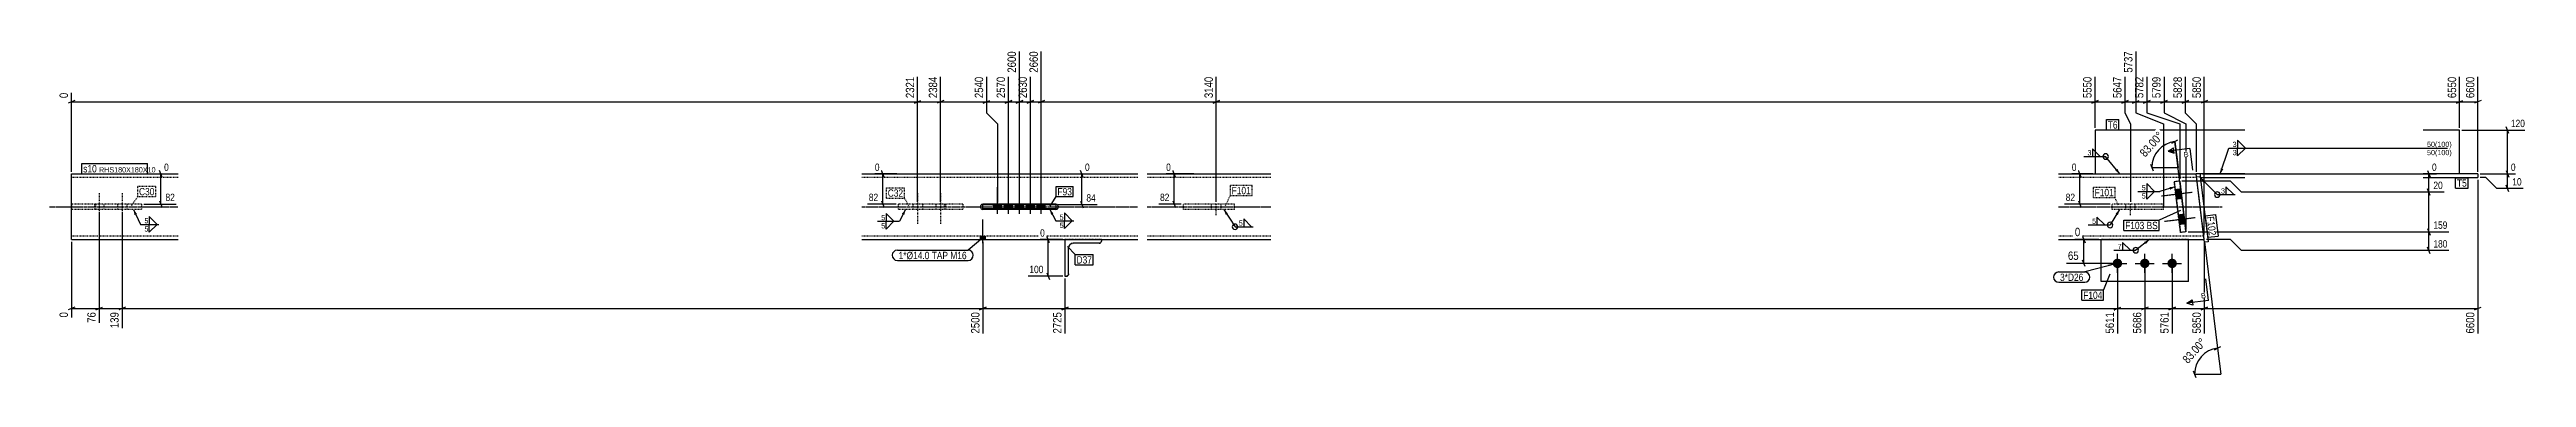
# Model space of a CAD drawing. Header units: millimetres. Extents: x 14 to 39865, y 9 to 942.
# Drawn here: x 14 to 6808, y 14 to 913 of the extents above; entities that cross this region are included whole.
import ezdxf

# ---------------------------------------------------------------- set-up
doc = ezdxf.new("R2010")
doc.units = ezdxf.units.MM
doc.linetypes.add('DXK_LINE_DOT2', pattern=[3.9198, 1.9599, -1.9599])
doc.linetypes.add('DXK_LINE_DOT3', pattern=[5.9187, 2.979, -0.9799, 0.9799, -0.9799])
for name, color, linetype in [('MÅLSÆTNING', 7, 'Continuous'), ('STÅL', 7, 'Continuous'), ('TEKST', 7, 'Continuous')]:
    doc.layers.add(name, color=color, linetype=linetype)
doc.styles.add('Arial', font='ARIAL.TTF', dxfattribs={"height": 0.2})
doc.styles.add('Arial Narrow', font='ARIALN.TTF', dxfattribs={"height": 0.2})

msp = doc.modelspace()

# ---------------------------------------------------------------- hatches: boundary and pattern name
at = {"layer": 'STÅL', "linetype": 'Continuous'}
for points in [[(2625.4, 487.8), (2603.4, 487.8), (2603.4, 475.8), (2625.4, 475.8)], [(2625.4, 487.8), (2603.4, 487.8), (2603.4, 475.8), (2625.4, 475.8)], [(2655.4, 487.8), (2633.4, 487.8), (2633.4, 475.8), (2655.4, 475.8)], [(2655.4, 487.8), (2633.4, 487.8), (2633.4, 475.8), (2655.4, 475.8)], [(2685.4, 487.8), (2663.4, 487.8), (2663.4, 475.8), (2685.4, 475.8)], [(2685.4, 487.8), (2663.4, 487.8), (2663.4, 475.8), (2685.4, 475.8)], [(2715.4, 487.8), (2693.4, 487.8), (2693.4, 475.8), (2715.4, 475.8)], [(2715.4, 487.8), (2693.4, 487.8), (2693.4, 475.8), (2715.4, 475.8)], [(2745.4, 487.8), (2723.4, 487.8), (2723.4, 475.8), (2745.4, 475.8)], [(2745.4, 487.8), (2723.4, 487.8), (2723.4, 475.8), (2745.4, 475.8)], [(5862.5, 504.5), (5859.3, 530.4), (5844.4, 528.5), (5847.6, 502.7)], [(5871, 435.1), (5867.8, 460.9), (5852.9, 459), (5856.1, 433.2)], [(2581.4, 401.8), (2567.4, 401.8), (2567.4, 391.8), (2581.4, 391.8)], [(5685.9, 339.8, -1), (5685.9, 313.8, -1)], [(5760.9, 339.8, -1), (5760.9, 313.8, -1)], [(5835.9, 339.8, -1), (5835.9, 313.8, -1)]]:
    msp.add_hatch(color=96, dxfattribs=at).paths.add_polyline_path(points)
at = {"layer": 'TEKST', "linetype": 'Continuous'}
for points in [[(5685.9, 585.8), (5692.4, 571.8), (5680.1, 581.1)], [(5921.1, 548.5), (5913.1, 561.8), (5926.4, 553.8)], [(5976.3, 584.9), (5968, 571.8), (5969.2, 587.2)], [(5828, 535.5), (5843.5, 536.2), (5830.2, 528.3)], [(2351.9, 462.8), (2362.3, 474.3), (2358.5, 459.3)], [(5681, 463.5), (5692, 474.3), (5687.3, 459.6)], [(5759.5, 385.6), (5773.6, 391.8), (5764.1, 379.7)]]:
    msp.add_hatch(color=3, dxfattribs=at).paths.add_polyline_path(points)

# ---------------------------------------------------------------- linework, layer by layer
at = {"layer": 'MÅLSÆTNING', "color": 7, "linetype": 'Continuous'}
for p, q in [((2734.4, 493.8), (2734.4, 907.7)), ((2734.4, 493.8), (2734.4, 907.7)), ((5736.6, 907.7), (5736.6, 739.4)), ((2395.3, 495.2), (2395.3, 838.1)), ((2458.3, 495.2), (2458.3, 838.1)), ((2458.3, 495.2), (2458.3, 838.1)), ((2584.4, 838.1), (2584.4, 739.4)), ((2704.4, 493.8), (2704.4, 838.1)), ((3214.4, 495.3), (3214.4, 838.1)), ((3214.4, 495.3), (3214.4, 838.1)), ((5624.4, 697.8), (5624.4, 838.1)), ((5624.4, 697.8), (5624.4, 838.1)), ((5766.6, 838.1), (5766.6, 739.4)), ((5813.7, 838.1), (5813.7, 739.4)), ((5872.1, 838.1), (5872.1, 739.4)), ((5924.2, 405.9), (5924.2, 838.1)), ((5924.2, 405.9), (5924.2, 838.1)), ((6624.4, 697.8), (6624.4, 838.1)), ((6674.4, 577.8), (6674.4, 838.1)), ((83.4, 773), (65.4, 765.8)), ((74.4, 577.8), (74.4, 794.2)), ((2386.3, 765.8), (2404.3, 773)), ((2395.3, 769.4), (2458.3, 769.4)), ((2467.3, 773), (2449.3, 765.8)), ((2467.3, 773), (2449.3, 765.8)), ((2575.4, 765.8), (2593.4, 773)), ((2665.4, 765.8), (2683.4, 773)), ((2674.4, 769.4), (2704.4, 769.4)), ((2695.4, 765.8), (2713.4, 773)), ((2713.4, 773), (2695.4, 765.8)), ((2704.4, 769.4), (2734.4, 769.4)), ((2743.4, 773), (2725.4, 765.8)), ((2743.4, 773), (2725.4, 765.8)), ((2734.4, 769.4), (3214.4, 769.4)), ((3223.4, 773), (3205.4, 765.8)), ((3205.4, 765.8), (3223.4, 773)), ((3214.4, 769.4), (5624.4, 769.4)), ((5633.4, 773), (5615.4, 765.8)), ((5615.4, 765.8), (5633.4, 773)), ((5757.6, 765.8), (5775.6, 773)), ((5804.7, 765.8), (5822.7, 773)), ((5863.1, 765.8), (5881.1, 773)), ((5872.1, 769.4), (5924.2, 769.4)), ((5933.2, 773), (5915.2, 765.8)), ((5933.2, 773), (5915.2, 765.8)), ((6615.4, 765.8), (6633.4, 773)), ((6624.4, 769.4), (6674.4, 769.4)), ((6683.4, 773), (6665.4, 765.8)), ((2584.4, 739.4), (2614.4, 709.4)), ((2584.4, 739.4), (2614.4, 709.4)), ((2614.4, 709.4), (2614.4, 493.8)), ((2614.4, 709.4), (2614.4, 493.8)), ((5856.6, 709.4), (5856.6, 558.2)), ((5856.6, 709.4), (5856.6, 558.2)), ((5872.1, 739.4), (5902.1, 709.4)), ((5872.1, 739.4), (5902.1, 709.4)), ((5873.7, 709.4), (5873.7, 419.2)), ((5873.7, 709.4), (5873.7, 419.2)), ((5902.1, 709.4), (5902.1, 577.8)), ((5902.1, 709.4), (5902.1, 577.8)), ((6630.4, 691.8), (6803.5, 691.8)), ((6759.7, 682.8), (6752.5, 700.8)), ((6756.1, 571.8), (6756.1, 691.8)), ((5834.8, 656), (5851.8, 665.3)), ((5857, 549.2), (5843.3, 660.7)), ((5843.3, 660.7), (5852.1, 589.2)), ((310.2, 571.8), (341.4, 571.8)), ((323.2, 562.8), (316, 580.8)), ((319.6, 489.3), (319.6, 571.8)), ((2338.4, 571.8), (2278, 571.8)), ((2303.4, 562.8), (2296.2, 580.8)), ((2299.8, 489.3), (2299.8, 571.8)), ((2834.9, 571.8), (2867.1, 571.8)), ((2848.9, 562.8), (2841.7, 580.8)), ((2845.3, 487.8), (2845.3, 571.8)), ((3152.4, 571.8), (3076.9, 571.8)), ((3102.3, 562.8), (3095.1, 580.8)), ((3098.7, 489.3), (3098.7, 571.8)), ((5618.4, 571.8), (5560.8, 571.8)), ((5586.2, 562.8), (5579, 580.8)), ((5582.6, 489.3), (5582.6, 571.8)), ((5776.5, 598.2), (5783.7, 580.2)), ((5780.1, 589.2), (5852.1, 589.2)), ((5996.2, 552.2), (5862.6, 552.2)), ((5996.2, 552.2), (5862.6, 552.2)), ((6026.2, 522.2), (5996.2, 552.2)), ((6026.2, 522.2), (5996.2, 552.2)), ((6674.4, 555.8), (6674.4, 134.7)), ((6680.4, 571.8), (6777.9, 571.8)), ((6680.4, 571.8), (6777.9, 571.8)), ((6696.1, 561.8), (6680.4, 561.8)), ((6726.1, 531.8), (6696.1, 561.8)), ((6752.5, 580.8), (6759.7, 562.8)), ((6752.5, 580.8), (6759.7, 562.8)), ((6756.1, 531.8), (6756.1, 571.8)), ((272.8, 489.3), (361.8, 489.3)), ((316, 498.3), (323.2, 480.3)), ((2336, 489.3), (2257.5, 489.3)), ((2296.2, 498.3), (2303.4, 480.3)), ((2780.4, 487.8), (2887.5, 487.8)), ((2841.7, 496.8), (2848.9, 478.8)), ((3118.4, 489.3), (3056.4, 489.3)), ((3095.1, 498.3), (3102.3, 480.3)), ((5665.8, 489.3), (5540.3, 489.3)), ((5579, 498.3), (5586.2, 480.3)), ((6581.9, 522.2), (6026.2, 522.2)), ((6543.2, 513.2), (6536, 531.2)), ((6539.6, 413.2), (6539.6, 522.2)), ((6798.4, 531.8), (6726.1, 531.8)), ((6759.7, 522.8), (6752.5, 540.8)), ((150.5, 468.2), (150.5, 163.9)), ((213.5, 468.2), (213.5, 149.3)), ((5879.7, 413.2), (6594.7, 413.2)), ((5879.7, 413.2), (6594.7, 413.2)), ((6536, 422.2), (6543.2, 404.2)), ((6536, 422.2), (6543.2, 404.2)), ((6539.6, 361.8), (6539.6, 413.2)), ((74.4, 385.8), (74.4, 178.6)), ((2574.4, 385.8), (2574.4, 134.7)), ((2793.4, 391.8), (2731.2, 391.8)), ((2756.6, 382.8), (2749.4, 400.8)), ((2753, 291.8), (2753, 391.8)), ((5634.9, 391.8), (5569.2, 391.8)), ((5590.4, 400.8), (5597.6, 382.8)), ((5594, 326.8), (5594, 391.8)), ((5924.9, 385.8), (5960.6, 94.9)), ((5996.2, 391.8), (5930.2, 391.8)), ((6026.2, 361.8), (5996.2, 391.8)), ((6594.7, 361.8), (6026.2, 361.8)), ((6543.2, 352.8), (6536, 370.8)), ((2793.4, 291.8), (2698, 291.8)), ((2749.4, 300.8), (2756.6, 282.8)), ((2799.4, 285.8), (2799.4, 134.7)), ((5679.9, 326.8), (5545.8, 326.8)), ((5597.6, 317.8), (5590.4, 335.8)), ((5685.9, 320.8), (5685.9, 134.7)), ((5760.9, 320.8), (5760.9, 134.7)), ((83.4, 207), (65.4, 199.8)), ((141.5, 199.8), (159.5, 207)), ((222.5, 207), (204.5, 199.8)), ((2565.4, 199.8), (2583.4, 207)), ((2790.4, 199.8), (2808.4, 207)), ((5676.9, 199.8), (5694.9, 207)), ((5769.9, 207), (5751.9, 199.8)), ((5844.9, 207), (5826.9, 199.8)), ((5826.9, 199.8), (5844.9, 207)), ((5915.2, 199.8), (5933.2, 207)), ((6665.4, 199.8), (6683.4, 207)), ((150.5, 203.4), (213.5, 203.4)), ((5835.9, 203.4), (5924.2, 203.4)), ((5952.1, 90.2), (5969.1, 99.5)), ((5960.6, 94.9), (5969.4, 23.4)), ((5893.8, 32.4), (5901, 14.4)), ((5897.4, 23.4), (5969.4, 23.4))]:
    msp.add_line(p, q, dxfattribs=at)
for centre in [(5852.1, 589.2), (5969.4, 23.4)]:
    msp.add_arc(centre, 72, 97, 180, dxfattribs=at)
at = {"layer": 'STÅL', "color": 2, "linetype": 'Continuous'}
for p, q in [((6034.9, 691.8), (5624.4, 691.8)), ((5624.4, 691.8), (5624.4, 571.8)), ((6624.4, 691.8), (6524.4, 691.8)), ((6624.4, 571.8), (6624.4, 691.8)), ((74.4, 416.8), (74.4, 571.8)), ((74.4, 571.8), (366.8, 571.8)), ((2242, 571.8), (2999.4, 571.8)), ((3024.4, 571.8), (3364.4, 571.8)), ((5524.4, 571.8), (5902.1, 571.8)), ((5856.6, 552.2), (5841.7, 550.4)), ((5841.7, 550.4), (5858.8, 411.4)), ((5856.6, 552.2), (5873.7, 413.2)), ((5923.3, 399), (5902.1, 571.8)), ((5913.1, 571.8), (5902.1, 571.8)), ((5903, 563.9), (5913, 565.1)), ((5913, 565.1), (5934.9, 386.1)), ((6034.9, 571.8), (5913.1, 571.8)), ((5913.1, 571.8), (5913.1, 563.6)), ((5913.4, 561.8), (6034.9, 561.8)), ((6674.4, 571.8), (6524.4, 571.8)), ((6524.4, 561.8), (6674.4, 561.8)), ((6674.4, 571.8), (6674.4, 561.8)), ((2574.4, 488.8), (2571.7, 488.3)), ((2774.4, 488.8), (2574.4, 488.8)), ((2574.4, 475.8), (2574.4, 487.8)), ((2574.4, 487.8), (2774.4, 487.8)), ((2774.4, 475.8), (2574.4, 475.8)), ((2624.4, 475.8), (2624.4, 487.8)), ((2724.4, 475.8), (2724.4, 487.8)), ((2777.1, 488.3), (2774.4, 488.8)), ((2774.4, 487.8), (2774.4, 475.8)), ((74.4, 391.8), (74.4, 416.8)), ((2571.7, 475.3), (2574.4, 474.8)), ((2774.4, 474.8), (2574.4, 474.8)), ((2774.4, 474.8), (2777.1, 475.3)), ((5873.7, 413.2), (5858.8, 411.4)), ((74.4, 391.8), (366.8, 391.8)), ((2242, 391.8), (2999.4, 391.8)), ((2799.4, 391.8), (2799.4, 291.8)), ((2810.3, 374.4), (2809.4, 369.8)), ((2809.4, 297.8), (2809.4, 369.8)), ((2821.4, 381.8), (2816.8, 380.9)), ((2893.4, 381.8), (2821.4, 381.8)), ((2895.7, 382.3), (2893.4, 381.8)), ((2899.4, 387.8), (2898.9, 385.5)), ((2899.4, 391.8), (2899.4, 387.8)), ((3024.4, 391.8), (3364.4, 391.8)), ((5524.4, 391.8), (5924.2, 391.8)), ((5640.9, 276.8), (5640.9, 391.8)), ((5880.9, 276.8), (5880.9, 391.8)), ((5925, 384.9), (5923.3, 399)), ((5934.9, 386.1), (5925, 384.9)), ((2799.4, 291.8), (2803.4, 291.8)), ((2805.7, 292.3), (2803.4, 291.8)), ((2809.4, 297.8), (2808.9, 295.5)), ((5880.9, 276.8), (5640.9, 276.8))]:
    msp.add_line(p, q, dxfattribs=at)
at = {"layer": 'STÅL', "color": 7, "linetype": 'DXK_LINE_DOT2'}
for p, q in [((366.8, 561.8), (74.4, 561.8)), ((2999.4, 561.8), (2242, 561.8)), ((3364.4, 561.8), (3024.4, 561.8)), ((5903.3, 561.8), (5524.4, 561.8)), ((5624.4, 571.8), (5902.1, 571.8)), ((5856.6, 552.2), (5841.7, 550.4)), ((5858.8, 411.4), (5841.7, 550.4)), ((5873.7, 413.2), (5856.6, 552.2)), ((5923.3, 399), (5903, 563.9)), ((6034.9, 571.8), (5913.1, 571.8)), ((5913.1, 561.8), (5913.1, 563.6)), ((5913.1, 561.8), (5913.4, 561.8)), ((6624.4, 571.8), (6524.4, 571.8)), ((266.8, 489.3), (74.4, 489.3)), ((74.4, 489.3), (74.4, 474.3)), ((140.9, 489.3), (140.9, 474.3)), ((266.8, 489.3), (266.8, 474.3)), ((2519.1, 489.3), (2342, 489.3)), ((2342, 489.3), (2342, 474.3)), ((2467.9, 489.3), (2467.9, 474.3)), ((2519.1, 489.3), (2519.1, 474.3)), ((2571.7, 488.3), (2574.4, 488.8)), ((2774.4, 488.8), (2777.1, 488.3)), ((3124.4, 474.3), (3124.4, 489.3)), ((3264.4, 489.3), (3124.4, 489.3)), ((3264.4, 474.3), (3264.4, 489.3)), ((5671.8, 474.3), (5671.8, 489.3)), ((5811.8, 489.3), (5671.8, 489.3)), ((5811.8, 474.3), (5811.8, 489.3)), ((266.8, 474.3), (74.4, 474.3)), ((74.4, 393.7), (74.4, 416.8)), ((2519.1, 474.3), (2342, 474.3)), ((2574.4, 474.8), (2571.7, 475.3)), ((2777.1, 475.3), (2774.4, 474.8)), ((3264.4, 474.3), (3124.4, 474.3)), ((5811.8, 474.3), (5671.8, 474.3)), ((5873.7, 413.2), (5858.8, 411.4)), ((366.8, 401.8), (74.4, 401.8)), ((2999.4, 401.8), (2242, 401.8)), ((2899.4, 391.8), (2799.4, 391.8)), ((2809.4, 369.8), (2810.3, 374.4)), ((2816.8, 380.9), (2821.4, 381.8)), ((2893.4, 381.8), (2895.7, 382.3)), ((2898.9, 385.5), (2899.4, 387.8)), ((3364.4, 401.8), (3024.4, 401.8)), ((5922.9, 401.8), (5524.4, 401.8)), ((5880.9, 391.8), (5640.9, 391.8)), ((5923.9, 393.7), (5923.3, 399)), ((5924.2, 391.8), (5923.9, 393.7)), ((2803.4, 291.8), (2805.7, 292.3)), ((2808.9, 295.5), (2809.4, 297.8))]:
    msp.add_line(p, q, dxfattribs=at)
at = {"layer": 'STÅL', "color": 7, "linetype": 'DXK_LINE_DOT3'}
for p, q in [((14.4, 481.8), (366.8, 481.8)), ((2242, 481.8), (2999.4, 481.8)), ((3024.4, 481.8), (3364.4, 481.8)), ((5524.4, 481.8), (5973.1, 481.8)), ((2849.4, 341.8), (2849.4, 341.8))]:
    msp.add_line(p, q, dxfattribs=at)
at = {"layer": 'STÅL', "color": 96, "linetype": 'DXK_LINE_DOT2'}
for p, q in [((137.5, 489.3), (137.5, 474.3)), ((150.5, 519.3), (150.5, 434.3)), ((163.5, 489.3), (163.5, 474.3)), ((200.5, 489.3), (200.5, 474.3)), ((213.5, 519.3), (213.5, 434.3)), ((226.5, 489.3), (226.5, 474.3)), ((2382.3, 489.3), (2382.3, 474.3)), ((2395.3, 519.3), (2395.3, 434.3)), ((2408.3, 489.3), (2408.3, 474.3)), ((2445.3, 489.3), (2445.3, 474.3)), ((2458.3, 519.3), (2458.3, 434.3)), ((2471.3, 489.3), (2471.3, 474.3)), ((3201.4, 474.3), (3201.4, 489.3)), ((3214.4, 459.3), (3214.4, 489.3)), ((3227.4, 474.3), (3227.4, 489.3)), ((5708.8, 474.3), (5708.8, 489.3)), ((5721.8, 459.3), (5721.8, 489.3)), ((5734.8, 474.3), (5734.8, 489.3)), ((5890.7, 521.1), (5806.3, 510.7)), ((5859.3, 530.4), (5844.4, 528.5)), ((5862.5, 504.5), (5847.6, 502.7)), ((5899.2, 451.6), (5814.8, 441.3)), ((5867.8, 460.9), (5852.9, 459)), ((5871, 435.1), (5856.1, 433.2))]:
    msp.add_line(p, q, dxfattribs=at)
at = {"layer": 'STÅL', "color": 96, "linetype": 'Continuous'}
for p, q in [((2603.4, 475.8), (2603.4, 487.8)), ((2603.4, 475.8), (2603.4, 487.8)), ((2614.4, 462.8), (2614.4, 535.8)), ((2614.4, 462.8), (2614.4, 535.8)), ((2625.4, 475.8), (2625.4, 487.8)), ((2625.4, 475.8), (2625.4, 487.8)), ((2633.4, 475.8), (2633.4, 487.8)), ((2633.4, 475.8), (2633.4, 487.8)), ((2644.4, 462.8), (2644.4, 535.8)), ((2644.4, 462.8), (2644.4, 535.8)), ((2655.4, 475.8), (2655.4, 487.8)), ((2655.4, 475.8), (2655.4, 487.8)), ((2663.4, 475.8), (2663.4, 487.8)), ((2663.4, 475.8), (2663.4, 487.8)), ((2674.4, 462.8), (2674.4, 535.8)), ((2674.4, 462.8), (2674.4, 535.8)), ((2685.4, 475.8), (2685.4, 487.8)), ((2685.4, 475.8), (2685.4, 487.8)), ((2693.4, 475.8), (2693.4, 487.8)), ((2693.4, 475.8), (2693.4, 487.8)), ((2704.4, 462.8), (2704.4, 535.8)), ((2704.4, 462.8), (2704.4, 535.8)), ((2715.4, 475.8), (2715.4, 487.8)), ((2715.4, 475.8), (2715.4, 487.8)), ((2723.4, 475.8), (2723.4, 487.8)), ((2723.4, 475.8), (2723.4, 487.8)), ((2734.4, 462.8), (2734.4, 535.8)), ((2734.4, 462.8), (2734.4, 535.8)), ((2745.4, 475.8), (2745.4, 487.8)), ((2745.4, 475.8), (2745.4, 487.8)), ((5890.7, 521.1), (5806.3, 510.7)), ((5859.3, 530.4), (5844.4, 528.5)), ((5862.5, 504.5), (5847.6, 502.7)), ((2574.4, 381.8), (2574.4, 446.8)), ((5899.2, 451.6), (5814.8, 441.3)), ((5867.8, 460.9), (5852.9, 459)), ((5871, 435.1), (5856.1, 433.2)), ((2567.4, 391.8), (2567.4, 401.8)), ((2581.4, 391.8), (2581.4, 401.8)), ((5685.9, 300.8), (5685.9, 352.8)), ((5760.9, 300.8), (5760.9, 352.8)), ((5835.9, 300.8), (5835.9, 352.8)), ((5659.9, 326.8), (5711.9, 326.8)), ((5734.9, 326.8), (5786.9, 326.8)), ((5809.9, 326.8), (5861.9, 326.8))]:
    msp.add_line(p, q, dxfattribs=at)
at = {"layer": 'STÅL', "color": 2, "linetype": 'Continuous'}
for centre, radius, start, end in [((2574.4, 481.8), 7, 112.5, 247.5), ((2774.4, 481.8), 7, 292.5, 67.5), ((2821.4, 369.8), 12, 112.5, 157.5), ((2893.4, 387.8), 6, 292.5, 337.5), ((2803.4, 297.8), 6, 292.5, 337.5)]:
    msp.add_arc(centre, radius, start, end, dxfattribs=at)
at = {"layer": 'STÅL', "color": 7, "linetype": 'DXK_LINE_DOT2'}
for centre, radius, start, end in [((2574.4, 481.8), 7, 112.5, 247.5), ((2774.4, 481.8), 7, 292.5, 67.5), ((2821.4, 369.8), 12, 112.5, 157.5), ((2893.4, 387.8), 6, 292.5, 337.5), ((2803.4, 297.8), 6, 292.5, 337.5)]:
    msp.add_arc(centre, radius, start, end, dxfattribs=at)
at = {"layer": 'TEKST', "color": 3, "linetype": 'Continuous'}
for p, q in [((5692.4, 571.8), (5653.5, 619.6)), ((5843.5, 536.2), (5802.3, 523.9)), ((2362.3, 474.3), (2345.2, 442.2)), ((5692, 474.3), (5665.9, 432.1)), ((5773.6, 391.8), (5736.1, 362.8))]:
    msp.add_line(p, q, dxfattribs=at)
for centre in [(5653.5, 619.6), (5665.9, 432.1), (5736.1, 362.8)]:
    msp.add_arc(centre, 7.5, 270, 90, dxfattribs=at)

# ---------------------------------------------------------------- next in the draw order: wipeouts: each hides what was drawn before it
at = {"color": 0, "linetype": 'Continuous'}
for points, layer in [([(2729.6, 912.5), (2696, 912.5), (2696, 844.4), (2729.6, 844.4)], 'MÅLSÆTNING'), ([(3209.6, 842.9), (3176, 842.9), (3176, 774.8), (3209.6, 774.8)], 'MÅLSÆTNING'), ([(6669.6, 842.9), (6636, 842.9), (6636, 774.8), (6669.6, 774.8)], 'MÅLSÆTNING'), ([(6807.7, 696), (6807.7, 725.4), (6760.9, 725.4), (6760.9, 696)], 'MÅLSÆTNING'), ([(345.6, 576), (345.6, 605.4), (324.4, 605.4), (324.4, 576)], 'MÅLSÆTNING'), ([(2295, 576), (2295, 605.4), (2273.8, 605.4), (2273.8, 576)], 'MÅLSÆTNING'), ([(2871.3, 576), (2871.3, 605.4), (2850.1, 605.4), (2850.1, 576)], 'MÅLSÆTNING'), ([(3093.9, 576), (3093.9, 605.4), (3072.7, 605.4), (3072.7, 576)], 'MÅLSÆTNING'), ([(5577.8, 576), (5577.8, 605.4), (5556.6, 605.4), (5556.6, 576)], 'MÅLSÆTNING'), ([(6582.3, 526.4), (6582.3, 555.8), (6548.3, 555.8), (6548.3, 526.4)], 'MÅLSÆTNING'), ([(6782.1, 576), (6782.1, 605.4), (6760.9, 605.4), (6760.9, 576)], 'MÅLSÆTNING'), ([(362.2, 493.5), (362.2, 522.9), (328.2, 522.9), (328.2, 493.5)], 'MÅLSÆTNING'), ([(2291.2, 493.5), (2291.2, 522.9), (2257.2, 522.9), (2257.2, 493.5)], 'MÅLSÆTNING'), ([(2887.9, 492), (2887.9, 521.4), (2853.9, 521.4), (2853.9, 492)], 'MÅLSÆTNING'), ([(3090, 493.5), (3090, 522.9), (3056, 522.9), (3056, 493.5)], 'MÅLSÆTNING'), ([(5573.9, 493.5), (5573.9, 522.9), (5539.9, 522.9), (5539.9, 493.5)], 'MÅLSÆTNING'), ([(2748.2, 396), (2748.2, 425.4), (2727, 425.4), (2727, 396)], 'MÅLSÆTNING'), ([(5588.6, 396.6), (5588.6, 430.2), (5564.4, 430.2), (5564.4, 396.6)], 'MÅLSÆTNING'), ([(6595.1, 417.4), (6595.1, 446.8), (6548.3, 446.8), (6548.3, 417.4)], 'MÅLSÆTNING'), ([(2744.4, 296), (2744.4, 325.4), (2697.6, 325.4), (2697.6, 296)], 'MÅLSÆTNING'), ([(208.7, 198), (175.1, 198), (175.1, 144.5), (208.7, 144.5)], 'MÅLSÆTNING'), ([(5881.7, 618.8), (5879.9, 633.7), (5866.6, 632.1), (5868.4, 617.2)], 'TEKST'), ([(6592.8, 644.6), (6592.8, 662), (6533.8, 662), (6533.8, 644.6)], 'TEKST')]:
    msp.add_wipeout(points, dxfattribs=at).dxf.layer = layer
at = {"color": 0}
for points, layer in [([(5820.9, 675.7), (5795.7, 698), (5737.2, 631.9), (5762.4, 609.6)], 'MÅLSÆTNING'), ([(5938.2, 109.9), (5913, 132.2), (5854.6, 66.1), (5879.7, 43.8)], 'MÅLSÆTNING'), ([(6012.2, 644.6), (6012.2, 662), (6000.7, 662), (6000.7, 644.6)], 'TEKST'), ([(143.9, 576), (143.9, 597), (106.8, 597), (106.8, 576)], 'TEKST'), ([(6643.9, 536.8), (6643.9, 557.8), (6617.1, 557.8), (6617.1, 536.8)], 'TEKST'), ([(2818.4, 513.2), (2818.4, 534.2), (2778.8, 534.2), (2778.8, 513.2)], 'TEKST'), ([(3308.9, 516.3), (3308.9, 537.3), (3256.5, 537.3), (3256.5, 516.3)], 'TEKST'), ([(5675.8, 510.9), (5675.8, 531.9), (5623.4, 531.9), (5623.4, 510.9)], 'TEKST'), ([(5980.3, 517.1), (5980.3, 534.5), (5968.8, 534.5), (5968.8, 517.1)], 'TEKST'), ([(285, 435.4), (285, 452.8), (273.5, 452.8), (273.5, 435.4)], 'TEKST'), ([(3286.6, 428.8), (3286.6, 446.2), (3275, 446.2), (3275, 428.8)], 'TEKST'), ([(5759.5, 420.6), (5759.5, 441.6), (5707.1, 441.6), (5707.1, 420.6)], 'TEKST'), ([(2529.9, 338.4), (2529.9, 359.4), (2343.2, 359.4), (2343.2, 338.4)], 'TEKST'), ([(2873.3, 326.3), (2873.3, 347.3), (2831.1, 347.3), (2831.1, 326.3)], 'TEKST'), ([(5696.8, 364.6), (5696.8, 382), (5685.3, 382), (5685.3, 364.6)], 'TEKST')]:
    msp.add_wipeout(points, dxfattribs=at).dxf.layer = layer

# ---------------------------------------------------------------- next in the draw order: hatches: boundary and pattern name
at = {"layer": 'TEKST', "linetype": 'Continuous'}
for color, points in [(30, [(5840.2, 636.4), (5841.1, 628.9), (5825.3, 634.6)]), (3, [(3240.1, 459.7), (3235.1, 474.3), (3246.4, 463.7)])]:
    msp.add_hatch(color=color, dxfattribs=at).paths.add_polyline_path(points)

# ---------------------------------------------------------------- next in the draw order: linework, layer by layer
at = {"layer": 'MÅLSÆTNING', "color": 7, "linetype": 'Continuous'}
for p, q in [((2674.4, 493.8), (2674.4, 907.7)), ((2704.4, 493.8), (2704.4, 838.1)), ((6624.4, 697.8), (6624.4, 838.1)), ((5924.2, 769.4), (6624.4, 769.4)), ((6615.4, 765.8), (6633.4, 773)), ((5706.6, 739.4), (5721.8, 709.4)), ((5706.6, 739.4), (5721.8, 709.4)), ((5721.8, 709.4), (5721.8, 495.3)), ((5721.8, 709.4), (5721.8, 495.3)), ((5736.6, 739.4), (5811.8, 709.4)), ((5736.6, 739.4), (5811.8, 709.4)), ((5766.6, 739.4), (5856.6, 709.4)), ((5766.6, 739.4), (5856.6, 709.4)), ((5811.8, 709.4), (5811.8, 480.3)), ((5811.8, 709.4), (5811.8, 480.3)), ((5813.7, 739.4), (5873.7, 709.4)), ((5813.7, 739.4), (5873.7, 709.4)), ((5919.1, 571.8), (6561.4, 571.8)), ((6536, 580.8), (6543.2, 562.8)), ((6539.6, 522.2), (6539.6, 571.8)), ((6581.9, 522.2), (6026.2, 522.2)), ((6543.2, 513.2), (6536, 531.2)), ((150.5, 468.2), (150.5, 163.9)), ((213.5, 468.2), (213.5, 149.3)), ((5924.2, 385.8), (5924.2, 134.7)), ((5835.9, 320.8), (5835.9, 134.7)), ((5835.9, 320.8), (5835.9, 134.7)), ((141.5, 199.8), (159.5, 207)), ((222.5, 207), (204.5, 199.8)), ((74.4, 203.4), (150.5, 203.4)), ((213.5, 203.4), (2574.4, 203.4))]:
    msp.add_line(p, q, dxfattribs=at)
at = {"layer": 'TEKST', "color": 30, "linetype": 'Continuous'}
for p, q in [((5825.3, 634.6), (5839.3, 643.8)), ((5825.3, 634.6), (5841.1, 628.9)), ((5841.1, 628.9), (5839.3, 643.8))]:
    msp.add_line(p, q, dxfattribs=at)
at = {"layer": 'TEKST', "color": 7, "linetype": 'Continuous'}
for q in [(5825.3, 634.6), (5892.2, 582.3)]:
    msp.add_line((5884.9, 641.9), q, dxfattribs=at)
at = {"layer": 'TEKST', "color": 3, "linetype": 'Continuous'}
for p, q in [((6036.7, 642.8), (6015.3, 664.2)), ((6015.3, 664.2), (6015.3, 642.8)), ((6015.3, 642.8), (6036.7, 642.8)), ((5913.1, 561.8), (5959.5, 515.3)), ((5959.5, 515.3), (6009.1, 515.3)), ((6004.8, 515.3), (5983.4, 536.7)), ((5983.4, 536.7), (5983.4, 515.3)), ((5983.4, 515.3), (6004.8, 515.3)), ((309.5, 433.6), (288.1, 455)), ((288.1, 455), (288.1, 433.6)), ((288.1, 433.6), (309.5, 433.6)), ((3235.1, 474.3), (3265.7, 427)), ((3265.7, 427), (3315.4, 427)), ((3311.1, 427), (3289.6, 448.4)), ((3289.6, 448.4), (3289.6, 427)), ((3289.6, 427), (3311.1, 427)), ((5676, 362.8), (5736.1, 362.8)), ((5721.3, 362.8), (5699.9, 384.2)), ((5699.9, 384.2), (5699.9, 362.8)), ((5699.9, 362.8), (5721.3, 362.8))]:
    msp.add_line(p, q, dxfattribs=at)
for centre, start, end in [((5959.5, 515.3), 90, 270), ((5959.5, 515.3), 270, 90), ((3265.7, 427), 90, 270), ((3265.7, 427), 270, 90), ((5736.1, 362.8), 90, 270)]:
    msp.add_arc(centre, 7.5, start, end, dxfattribs=at)

# ---------------------------------------------------------------- next in the draw order: texts
at = {"layer": 'MÅLSÆTNING', "color": 3, "linetype": 'Continuous', "style": 'Arial Narrow'}
for s, p in [('2660', (2724.8, 849.2)), ('3140', (3204.8, 779.6)), ('6600', (6664.8, 779.6)), ('139', (203.9, 149.3))]:
    msp.add_text(s, height=22.91, rotation=90.00021, dxfattribs=at).set_placement(p)
at = {"layer": 'MÅLSÆTNING', "color": 3, "style": 'Arial Narrow'}
for p in [(5762, 616.4), (5879.3, 50.6)]:
    msp.add_text('83.00°', height=22.91, rotation=48.50088, dxfattribs=at).set_placement(p)
at = {"layer": 'MÅLSÆTNING', "color": 3, "linetype": 'Continuous', "style": 'Arial Narrow'}
for s, height, p in [('120', 20.04, (6765.1, 700.2)), ('0', 20, (328.6, 580.2)), ('0', 20, (2278, 580.2)), ('0', 20, (2854.3, 580.2)), ('0', 20, (3076.9, 580.2)), ('0', 20, (5560.8, 580.2)), ('20', 20.04, (6552.5, 530.6)), ('82', 20.04, (332.4, 497.7)), ('82', 20.04, (2261.4, 497.7)), ('84', 20.04, (2858.1, 496.2)), ('82', 20.04, (3060.2, 497.7)), ('82', 20.04, (5544.1, 497.7)), ('0', 20, (2731.2, 400.2)), ('0', 22.9, (5569.2, 401.4)), ('100', 20.04, (2701.8, 300.2))]:
    msp.add_text(s, height=height, dxfattribs=at).set_placement(p)
at = {"layer": 'TEKST', "color": 3, "linetype": 'Continuous', "style": 'Arial'}
msp.add_text('B', height=14.3, rotation=7.00154, dxfattribs=at).set_placement((5868.4, 617.2))
at = {"layer": 'TEKST', "color": 3, "style": 'Arial Narrow'}
for s, p in [('3', (5970, 518.3)), ('5', (3276.2, 430)), ('7', (5686.5, 365.8))]:
    msp.add_text(s, height=14.3, dxfattribs=at).set_placement(p)

# ---------------------------------------------------------------- next in the draw order: wipeouts: each hides what was drawn before it
at = {"color": 0, "linetype": 'Continuous'}
for points in [[(6798.7, 536), (6798.7, 565.4), (6764.7, 565.4), (6764.7, 536)], [(5584.3, 331.6), (5584.3, 365.2), (5545.4, 365.2), (5545.4, 331.6)], [(6595.1, 366), (6595.1, 395.4), (6548.3, 395.4), (6548.3, 366)]]:
    msp.add_wipeout(points, dxfattribs=at).dxf.layer = 'MÅLSÆTNING'
at = {"color": 0}
for points in [[(143.9, 576), (143.9, 597), (106.8, 597), (106.8, 576)], [(6643.9, 536.8), (6643.9, 557.8), (6617.1, 557.8), (6617.1, 536.8)], [(2818.4, 513.2), (2818.4, 534.2), (2778.8, 534.2), (2778.8, 513.2)], [(3308.9, 516.3), (3308.9, 537.3), (3256.5, 537.3), (3256.5, 516.3)], [(5675.8, 510.9), (5675.8, 531.9), (5623.4, 531.9), (5623.4, 510.9)], [(2305.9, 444), (2305.9, 461.4), (2294.3, 461.4), (2294.3, 444)], [(5759.5, 420.6), (5759.5, 441.6), (5707.1, 441.6), (5707.1, 420.6)], [(2529.9, 338.4), (2529.9, 359.4), (2343.2, 359.4), (2343.2, 338.4)], [(2873.3, 326.3), (2873.3, 347.3), (2831.1, 347.3), (2831.1, 326.3)]]:
    msp.add_wipeout(points, dxfattribs=at).dxf.layer = 'TEKST'

# ---------------------------------------------------------------- next in the draw order: linework, layer by layer
at = {"layer": 'TEKST', "color": 7, "linetype": 'Continuous'}
for p, q in [((103.2, 572.4), (103.2, 600.6)), ((6613.5, 561.4), (6647.5, 561.4)), ((6613.5, 533.2), (6613.5, 561.4)), ((6647.5, 533.2), (6647.5, 561.4)), ((2759.2, 483.6), (2775.2, 509.6)), ((2775.2, 537.8), (2822, 537.8)), ((2775.2, 509.6), (2775.2, 537.8)), ((2775.2, 509.6), (2822, 509.6)), ((2822, 509.6), (2822, 537.8)), ((6613.5, 533.2), (6647.5, 533.2)), ((5703.5, 417), (5703.5, 445.2)), ((2339.6, 363), (2533.5, 363)), ((2574.4, 396.8), (2533.5, 363)), ((2805.9, 372.8), (2827.5, 350.9)), ((2827.5, 350.9), (2876.9, 350.9)), ((2827.5, 322.7), (2827.5, 350.9)), ((2876.9, 322.7), (2876.9, 350.9)), ((2339.6, 334.8), (2533.5, 334.8)), ((2827.5, 322.7), (2876.9, 322.7))]:
    msp.add_line(p, q, dxfattribs=at)
at = {"layer": 'TEKST', "color": 7, "linetype": 'DXK_LINE_DOT2'}
for p, q in [((3239.8, 485.1), (3252.9, 512.7)), ((3252.9, 540.9), (3312.5, 540.9)), ((3252.9, 512.7), (3252.9, 540.9)), ((3252.9, 512.7), (3312.5, 512.7)), ((3312.5, 512.7), (3312.5, 540.9)), ((5619.8, 535.5), (5679.4, 535.5)), ((5619.8, 507.3), (5619.8, 535.5)), ((5619.8, 507.3), (5679.4, 507.3)), ((5679.4, 507.3), (5679.4, 535.5)), ((5687.6, 486.5), (5679.4, 507.3))]:
    msp.add_line(p, q, dxfattribs=at)
at = {"layer": 'TEKST', "color": 3, "linetype": 'Continuous'}
for p, q in [((2330.4, 442.2), (2309, 463.6)), ((2309, 463.6), (2309, 442.2)), ((2309, 442.2), (2330.4, 442.2))]:
    msp.add_line(p, q, dxfattribs=at)
at = {"layer": 'TEKST', "color": 7, "linetype": 'Continuous'}
for centre, start, end in [((2339.6, 348.9), 90, 270), ((2533.5, 348.9), 270, 90)]:
    msp.add_arc(centre, 14.1, start, end, dxfattribs=at)

# ---------------------------------------------------------------- next in the draw order: texts
at = {"layer": 'MÅLSÆTNING', "color": 3, "linetype": 'Continuous', "style": 'Arial Narrow'}
for s, height, p in [('0', 20, (6765.1, 580.2)), ('10', 20.04, (6768.9, 540.2)), ('159', 20.04, (6552.5, 421.6)), ('65', 22.91, (5550.2, 336.4)), ('180', 20.04, (6552.5, 370.2))]:
    msp.add_text(s, height=height, dxfattribs=at).set_placement(p)
at = {"layer": 'TEKST', "color": 3, "style": 'Arial Narrow'}
for s, height, p in [('T5', 20.04, (6617.1, 536.8)), ('F93', 20.04, (2778.8, 513.2)), ('F101', 20.04, (3256.5, 516.3)), ('F101', 20.04, (5623.4, 510.9)), ('1*Ø14.0 TAP M16', 20.043, (2343.2, 338.4)), ('D37', 20.04, (2831.1, 326.3))]:
    msp.add_text(s, height=height, dxfattribs=at).set_placement(p)

# ---------------------------------------------------------------- next in the draw order: wipeouts: each hides what was drawn before it
at = {"color": 0, "linetype": 'Continuous'}
for points, layer in [([(2699.6, 842.9), (2666, 842.9), (2666, 774.8), (2699.6, 774.8)], 'MÅLSÆTNING'), ([(5919.4, 842.9), (5885.8, 842.9), (5885.8, 774.8), (5919.4, 774.8)], 'MÅLSÆTNING'), ([(6619.6, 842.9), (6586, 842.9), (6586, 774.8), (6619.6, 774.8)], 'MÅLSÆTNING'), ([(6565.6, 576), (6565.6, 605.4), (6544.4, 605.4), (6544.4, 576)], 'MÅLSÆTNING'), ([(69.6, 198), (36, 198), (36, 173.8), (69.6, 173.8)], 'MÅLSÆTNING'), ([(145.7, 198), (112.1, 198), (112.1, 159.1), (145.7, 159.1)], 'MÅLSÆTNING'), ([(2569.6, 198), (2536, 198), (2536, 129.9), (2569.6, 129.9)], 'MÅLSÆTNING'), ([(5919.4, 198), (5885.8, 198), (5885.8, 129.9), (5919.4, 129.9)], 'MÅLSÆTNING'), ([(6012.2, 622.1), (6012.2, 639.5), (6000.7, 639.5), (6000.7, 622.1)], 'TEKST'), ([(285, 412.9), (285, 430.3), (273.5, 430.3), (273.5, 412.9)], 'TEKST')]:
    msp.add_wipeout(points, dxfattribs=at).dxf.layer = layer
at = {"color": 0}
for points in [[(5614.2, 621.4), (5614.2, 638.8), (5602.6, 638.8), (5602.6, 621.4)], [(279.9, 576), (279.9, 591), (150.2, 591), (150.2, 576)], [(302, 513.4), (302, 534.4), (259.8, 534.4), (259.8, 513.4)], [(2355.5, 509.4), (2355.5, 530.4), (2313.3, 530.4), (2313.3, 509.4)], [(5763, 525.7), (5763, 543.1), (5751.5, 543.1), (5751.5, 525.7)], [(5626.6, 433.9), (5626.6, 451.3), (5615.1, 451.3), (5615.1, 433.9)], [(5796.5, 420.6), (5796.5, 441.6), (5765.8, 441.6), (5765.8, 420.6)]]:
    msp.add_wipeout(points, dxfattribs=at).dxf.layer = 'TEKST'

# ---------------------------------------------------------------- next in the draw order: hatches: boundary and pattern name
at = {"layer": 'TEKST', "linetype": 'Continuous'}
msp.add_hatch(color=3, dxfattribs=at).paths.add_polyline_path([(247.5, 459.2), (244.3, 474.3), (254.2, 462.5)])

# ---------------------------------------------------------------- next in the draw order: linework, layer by layer
at = {"layer": 'MÅLSÆTNING', "color": 7, "linetype": 'Continuous'}
for p, q in [((2674.4, 493.8), (2674.4, 907.7)), ((2644.4, 493.8), (2644.4, 838.1)), ((5872.1, 838.1), (5872.1, 739.4)), ((2584.4, 769.4), (2644.4, 769.4)), ((2635.4, 765.8), (2653.4, 773)), ((2653.4, 773), (2635.4, 765.8)), ((2644.4, 769.4), (2674.4, 769.4)), ((2683.4, 773), (2665.4, 765.8)), ((5813.7, 769.4), (5872.1, 769.4)), ((5881.1, 773), (5863.1, 765.8)), ((2574.4, 385.8), (2574.4, 134.7)), ((5924.2, 385.8), (5924.2, 134.7)), ((2583.4, 207), (2565.4, 199.8)), ((5933.2, 207), (5915.2, 199.8)), ((2574.4, 203.4), (2799.4, 203.4)), ((5924.2, 203.4), (6674.4, 203.4))]:
    msp.add_line(p, q, dxfattribs=at)
at = {"layer": 'TEKST', "color": 3, "linetype": 'Continuous'}
for p, q in [((5593.3, 619.6), (5653.5, 619.6)), ((5638.7, 619.6), (5617.3, 641)), ((5617.3, 641), (5617.3, 619.6)), ((5617.3, 619.6), (5638.7, 619.6)), ((5968, 571.8), (5991.4, 642.8)), ((6015.3, 642.8), (6036.7, 642.8)), ((6036.7, 642.8), (6015.3, 621.3)), ((6015.3, 621.3), (6015.3, 642.8)), ((5787.5, 523.9), (5766.1, 545.3)), ((5766.1, 545.3), (5766.1, 523.9)), ((5766.1, 523.9), (5787.5, 523.9)), ((244.3, 474.3), (264.2, 433.6)), ((264.2, 433.6), (313.8, 433.6)), ((288.1, 433.6), (309.5, 433.6)), ((309.5, 433.6), (288.1, 412.1)), ((288.1, 412.1), (288.1, 433.6)), ((5605.8, 432.1), (5665.9, 432.1)), ((5651.1, 432.1), (5629.7, 453.6)), ((5629.7, 453.6), (5629.7, 432.1)), ((5629.7, 432.1), (5651.1, 432.1))]:
    msp.add_line(p, q, dxfattribs=at)
for centre in [(5653.5, 619.6), (5665.9, 432.1)]:
    msp.add_arc(centre, 7.5, 90, 270, dxfattribs=at)

# ---------------------------------------------------------------- next in the draw order: texts
at = {"layer": 'MÅLSÆTNING', "color": 3, "linetype": 'Continuous', "style": 'Arial Narrow'}
for s, height, p in [('2630', 22.91, (2694.8, 779.6)), ('5850', 22.91, (5914.6, 779.6)), ('6550', 22.91, (6614.8, 779.6)), ('0', 22.9, (64.8, 178.6)), ('76', 22.91, (140.9, 163.9)), ('2500', 22.91, (2564.8, 134.7)), ('5850', 22.91, (5914.6, 134.7))]:
    msp.add_text(s, height=height, rotation=90.00021, dxfattribs=at).set_placement(p)
msp.add_text('0', height=20, dxfattribs=at).set_placement((6548.6, 580.2))
at = {"layer": 'TEKST', "color": 3, "style": 'Arial Narrow'}
for s, p in [('3', (5603.8, 622.6)), ('3', (6001.9, 645.8)), ('5', (274.7, 436.6)), ('5', (5616.3, 435.1))]:
    msp.add_text(s, height=14.3, dxfattribs=at).set_placement(p)
at = {"layer": 'TEKST', "color": 3, "linetype": 'Continuous', "style": 'Arial Narrow'}
for s, p in [('3', (6001.9, 623.3)), ('5', (274.7, 414.1))]:
    msp.add_text(s, height=14.3, dxfattribs=at).set_placement(p)

# ---------------------------------------------------------------- next in the draw order: wipeouts: each hides what was drawn before it
at = {"color": 0}
for points in [[(279.9, 576), (279.9, 591), (150.2, 591), (150.2, 576)], [(302, 513.4), (302, 534.4), (259.8, 534.4), (259.8, 513.4)], [(2355.5, 509.4), (2355.5, 530.4), (2313.3, 530.4), (2313.3, 509.4)], [(2795, 445.2), (2795, 462.6), (2783.4, 462.6), (2783.4, 445.2)], [(5796.5, 420.6), (5796.5, 441.6), (5765.8, 441.6), (5765.8, 420.6)]]:
    msp.add_wipeout(points, dxfattribs=at).dxf.layer = 'TEKST'
at = {"color": 0, "linetype": 'Continuous'}
msp.add_wipeout([(2305.9, 421.5), (2305.9, 438.9), (2294.3, 438.9), (2294.3, 421.5)], dxfattribs=at).dxf.layer = 'TEKST'

# ---------------------------------------------------------------- next in the draw order: linework, layer by layer
at = {"layer": 'TEKST', "color": 7, "linetype": 'Continuous'}
for p, q in [((103.2, 600.6), (283.5, 600.6)), ((103.2, 572.4), (283.5, 572.4)), ((283.5, 572.4), (283.5, 600.6)), ((5703.5, 445.2), (5800.1, 445.2)), ((5703.5, 417), (5800.1, 417)), ((5859.1, 471.4), (5800.1, 445.2)), ((5800.1, 417), (5800.1, 445.2))]:
    msp.add_line(p, q, dxfattribs=at)
at = {"layer": 'TEKST', "color": 7, "linetype": 'DXK_LINE_DOT2'}
for p, q in [((239.6, 485.6), (256.2, 509.8)), ((256.2, 538), (305.6, 538)), ((256.2, 509.8), (256.2, 538)), ((256.2, 509.8), (305.6, 509.8)), ((305.6, 509.8), (305.6, 538)), ((2309.7, 534), (2359.1, 534)), ((2309.7, 505.8), (2309.7, 534)), ((2309.7, 505.8), (2359.1, 505.8)), ((2359.1, 505.8), (2359.1, 534)), ((2371.2, 484.4), (2359.1, 505.8))]:
    msp.add_line(p, q, dxfattribs=at)
at = {"layer": 'TEKST', "color": 3, "linetype": 'Continuous'}
for p, q in [((2285, 442.2), (2345.2, 442.2)), ((2309, 442.2), (2330.4, 442.2)), ((2330.4, 442.2), (2309, 420.7)), ((2309, 420.7), (2309, 442.2)), ((2819.5, 443.4), (2798.1, 464.9)), ((2798.1, 464.9), (2798.1, 443.4)), ((2798.1, 443.4), (2819.5, 443.4))]:
    msp.add_line(p, q, dxfattribs=at)

# ---------------------------------------------------------------- next in the draw order: texts
at = {"layer": 'TEKST', "color": 3, "style": 'Arial Narrow'}
for s, height, p in [('s10', 20.04, (106.8, 576)), ('RHS180X180X10', 14.316, (150.2, 576)), ('C30', 20.04, (259.8, 513.4)), ('C32', 20.04, (2313.3, 509.4)), ('5', 14.3, (2295.5, 445.2)), ('F103', 20.04, (5707.1, 420.6)), ('BS', 20.04, (5765.8, 420.6))]:
    msp.add_text(s, height=height, dxfattribs=at).set_placement(p)
at = {"layer": 'TEKST', "color": 3, "linetype": 'Continuous', "style": 'Arial Narrow'}
msp.add_text('5', height=14.3, dxfattribs=at).set_placement((2295.5, 422.7))

# ---------------------------------------------------------------- next in the draw order: wipeouts: each hides what was drawn before it
at = {"color": 0, "linetype": 'Continuous'}
for points, layer in [([(2669.6, 912.5), (2636, 912.5), (2636, 844.4), (2669.6, 844.4)], 'MÅLSÆTNING'), ([(5867.3, 842.9), (5833.7, 842.9), (5833.7, 774.8), (5867.3, 774.8)], 'MÅLSÆTNING'), ([(2794.6, 198), (2761, 198), (2761, 129.9), (2794.6, 129.9)], 'MÅLSÆTNING'), ([(6669.6, 198), (6636, 198), (6636, 129.9), (6669.6, 129.9)], 'MÅLSÆTNING'), ([(6592.8, 622.1), (6592.8, 639.5), (6533.8, 639.5), (6533.8, 622.1)], 'TEKST'), ([(5763, 503.2), (5763, 520.6), (5751.5, 520.6), (5751.5, 503.2)], 'TEKST'), ([(5929.2, 232.1), (5927.3, 247), (5914.1, 245.3), (5915.9, 230.5)], 'TEKST')]:
    msp.add_wipeout(points, dxfattribs=at).dxf.layer = layer
at = {"color": 0}
msp.add_wipeout([(5937.1, 402.2), (5957.9, 404.7), (5951.6, 456.8), (5930.7, 454.2)], dxfattribs=at).dxf.layer = 'TEKST'

# ---------------------------------------------------------------- next in the draw order: hatches: boundary and pattern name
at = {"layer": 'TEKST', "linetype": 'Continuous'}
msp.add_hatch(color=30, dxfattribs=at).paths.add_polyline_path([(5890.5, 227.3), (5891.4, 219.9), (5876.5, 218.1)])

# ---------------------------------------------------------------- next in the draw order: linework, layer by layer
at = {"layer": 'MÅLSÆTNING', "color": 7, "linetype": 'Continuous'}
for p, q in [((2644.4, 493.8), (2644.4, 838.1)), ((5813.7, 838.1), (5813.7, 739.4)), ((5766.6, 769.4), (5813.7, 769.4)), ((5822.7, 773), (5804.7, 765.8)), ((2799.4, 285.8), (2799.4, 134.7)), ((2808.4, 207), (2790.4, 199.8)), ((2799.4, 203.4), (5685.9, 203.4))]:
    msp.add_line(p, q, dxfattribs=at)
at = {"layer": 'TEKST', "color": 3, "linetype": 'Continuous'}
for p, q in [((5991.4, 642.8), (6591.6, 642.8)), ((5742.2, 523.9), (5802.3, 523.9)), ((5766.1, 523.9), (5787.5, 523.9)), ((5787.5, 523.9), (5766.1, 502.5)), ((5766.1, 502.5), (5766.1, 523.9))]:
    msp.add_line(p, q, dxfattribs=at)
at = {"layer": 'TEKST', "color": 7, "linetype": 'Continuous'}
for q in [(5928.7, 284.9), (5876.5, 218.1)]:
    msp.add_line((5936, 225.4), q, dxfattribs=at)
at = {"layer": 'TEKST', "color": 30, "linetype": 'Continuous'}
for p, q in [((5876.5, 218.1), (5890.5, 227.3)), ((5892.3, 212.4), (5876.5, 218.1)), ((5890.5, 227.3), (5892.3, 212.4))]:
    msp.add_line(p, q, dxfattribs=at)

# ---------------------------------------------------------------- next in the draw order: texts
at = {"layer": 'MÅLSÆTNING', "color": 3, "linetype": 'Continuous', "style": 'Arial Narrow'}
for s, p in [('2600', (2664.8, 849.2)), ('5828', (5862.5, 779.6)), ('2725', (2789.8, 134.7)), ('6600', (6664.8, 134.7))]:
    msp.add_text(s, height=22.91, rotation=90.00021, dxfattribs=at).set_placement(p)
at = {"layer": 'TEKST', "color": 3, "linetype": 'Continuous', "style": 'Arial Narrow'}
for s, height, p in [('50(100)', 14.32, (6535, 645.8)), ('50(100)', 14.32, (6535, 623.3)), ('5', 14.3, (5752.7, 504.4))]:
    msp.add_text(s, height=height, dxfattribs=at).set_placement(p)
at = {"layer": 'TEKST', "color": 3, "style": 'Arial Narrow'}
msp.add_text('5', height=14.3, dxfattribs=at).set_placement((5752.7, 526.9))
at = {"layer": 'TEKST', "color": 3, "linetype": 'Continuous', "style": 'Arial'}
msp.add_text('B', height=14.3, rotation=7.00154, dxfattribs=at).set_placement((5915.9, 230.5))

# ---------------------------------------------------------------- next in the draw order: wipeouts: each hides what was drawn before it
at = {"color": 0, "linetype": 'Continuous'}
msp.add_wipeout([(2795, 422.7), (2795, 440.1), (2783.4, 440.1), (2783.4, 422.7)], dxfattribs=at).dxf.layer = 'TEKST'
at = {"color": 0}
msp.add_wipeout([(5937.1, 402.2), (5957.9, 404.7), (5951.6, 456.8), (5930.7, 454.2)], dxfattribs=at).dxf.layer = 'TEKST'

# ---------------------------------------------------------------- next in the draw order: hatches: boundary and pattern name
at = {"layer": 'TEKST', "linetype": 'Continuous'}
msp.add_hatch(color=3, dxfattribs=at).paths.add_polyline_path([(2761.4, 459.8), (2757.8, 474.8), (2768, 463.2)])
msp.add_hatch(color=3, dxfattribs=at).paths.add_polyline_path([(2761.4, 459.8), (2757.8, 474.8), (2768, 463.2)])

# ---------------------------------------------------------------- next in the draw order: linework, layer by layer
at = {"layer": 'TEKST', "color": 3, "linetype": 'Continuous'}
for p, q in [((2757.8, 474.8), (2774.1, 443.4)), ((2757.8, 474.8), (2774.1, 443.4)), ((2774.1, 443.4), (2823.8, 443.4)), ((2798.1, 443.4), (2819.5, 443.4)), ((2819.5, 443.4), (2798.1, 422)), ((2798.1, 422), (2798.1, 443.4))]:
    msp.add_line(p, q, dxfattribs=at)
at = {"layer": 'TEKST', "color": 7, "linetype": 'Continuous'}
for p, q in [((5926.7, 457.3), (5954.7, 460.8)), ((5926.7, 457.3), (5934, 398.2)), ((5954.7, 460.8), (5962, 401.6)), ((5934, 398.2), (5962, 401.6))]:
    msp.add_line(p, q, dxfattribs=at)

# ---------------------------------------------------------------- next in the draw order: texts
at = {"layer": 'TEKST', "color": 3, "style": 'Arial Narrow'}
msp.add_text('5', height=14.3, dxfattribs=at).set_placement((2784.6, 446.4))
at = {"layer": 'TEKST', "color": 3, "linetype": 'Continuous', "style": 'Arial Narrow'}
msp.add_text('5', height=14.3, dxfattribs=at).set_placement((2784.6, 423.9))
at = {"layer": 'TEKST', "color": 3, "style": 'Arial Narrow'}
msp.add_text('F102', height=20.04, rotation=-82.99867, dxfattribs=at).set_placement((5930.7, 454.2))

# ---------------------------------------------------------------- next in the draw order: wipeouts: each hides what was drawn before it
at = {"color": 0, "linetype": 'Continuous'}
for points in [[(2639.6, 842.9), (2606, 842.9), (2606, 774.8), (2639.6, 774.8)], [(5808.9, 842.9), (5775.3, 842.9), (5775.3, 774.8), (5808.9, 774.8)], [(5681.1, 198), (5647.5, 198), (5647.5, 129.9), (5681.1, 129.9)]]:
    msp.add_wipeout(points, dxfattribs=at).dxf.layer = 'MÅLSÆTNING'

# ---------------------------------------------------------------- next in the draw order: linework, layer by layer
at = {"layer": 'MÅLSÆTNING', "color": 7, "linetype": 'Continuous'}
for p, q in [((2584.4, 838.1), (2584.4, 739.4)), ((5766.6, 838.1), (5766.6, 739.4)), ((2458.3, 769.4), (2584.4, 769.4)), ((2575.4, 765.8), (2593.4, 773)), ((5727.6, 765.8), (5745.6, 773)), ((5736.6, 769.4), (5766.6, 769.4)), ((5775.6, 773), (5757.6, 765.8)), ((5685.9, 320.8), (5685.9, 134.7)), ((5676.9, 199.8), (5694.9, 207)), ((5685.9, 203.4), (5760.9, 203.4))]:
    msp.add_line(p, q, dxfattribs=at)

# ---------------------------------------------------------------- next in the draw order: texts
at = {"layer": 'MÅLSÆTNING', "color": 3, "linetype": 'Continuous', "style": 'Arial Narrow'}
for s, p in [('2570', (2634.8, 779.6)), ('5799', (5804.1, 779.6)), ('5611', (5676.3, 134.7))]:
    msp.add_text(s, height=22.91, rotation=90.00021, dxfattribs=at).set_placement(p)

# ---------------------------------------------------------------- next in the draw order: wipeouts: each hides what was drawn before it
at = {"color": 0, "linetype": 'Continuous'}
for points in [[(2453.5, 842.9), (2419.9, 842.9), (2419.9, 774.8), (2453.5, 774.8)], [(2579.6, 842.9), (2546, 842.9), (2546, 774.8), (2579.6, 774.8)], [(5761.8, 842.9), (5728.2, 842.9), (5728.2, 774.8), (5761.8, 774.8)], [(5756.1, 198), (5722.5, 198), (5722.5, 129.9), (5756.1, 129.9)]]:
    msp.add_wipeout(points, dxfattribs=at).dxf.layer = 'MÅLSÆTNING'
at = {"color": 0}
msp.add_wipeout([(5644.5, 229.5), (5644.5, 250.5), (5592.1, 250.5), (5592.1, 229.5)], dxfattribs=at).dxf.layer = 'TEKST'

# ---------------------------------------------------------------- next in the draw order: linework, layer by layer
at = {"layer": 'MÅLSÆTNING', "color": 7, "linetype": 'Continuous'}
for p, q in [((5736.6, 907.7), (5736.6, 739.4)), ((2395.3, 495.2), (2395.3, 838.1)), ((5706.6, 838.1), (5706.6, 739.4)), ((74.4, 769.4), (2395.3, 769.4)), ((2386.3, 765.8), (2404.3, 773)), ((5624.4, 769.4), (5706.6, 769.4)), ((5715.6, 773), (5697.6, 765.8)), ((5697.6, 765.8), (5715.6, 773)), ((5706.6, 769.4), (5736.6, 769.4)), ((5727.6, 765.8), (5745.6, 773)), ((5760.9, 320.8), (5760.9, 134.7)), ((5769.9, 207), (5751.9, 199.8)), ((5760.9, 203.4), (5835.9, 203.4))]:
    msp.add_line(p, q, dxfattribs=at)

# ---------------------------------------------------------------- next in the draw order: texts
at = {"layer": 'MÅLSÆTNING', "color": 3, "linetype": 'Continuous', "style": 'Arial Narrow'}
for s, p in [('2384', (2448.7, 779.6)), ('2540', (2574.8, 779.6)), ('5782', (5757, 779.6)), ('5686', (5751.3, 134.7))]:
    msp.add_text(s, height=22.91, rotation=90.00021, dxfattribs=at).set_placement(p)

# ---------------------------------------------------------------- next in the draw order: wipeouts: each hides what was drawn before it
at = {"color": 0}
msp.add_wipeout([(5644.5, 229.5), (5644.5, 250.5), (5592.1, 250.5), (5592.1, 229.5)], dxfattribs=at).dxf.layer = 'TEKST'

# ---------------------------------------------------------------- next in the draw order: linework, layer by layer
at = {"layer": 'TEKST', "color": 7, "linetype": 'Continuous'}
for p, q in [((5665.2, 296.8), (5648.1, 254.1)), ((5588.5, 254.1), (5648.1, 254.1)), ((5588.5, 225.9), (5588.5, 254.1)), ((5588.5, 225.9), (5648.1, 225.9)), ((5648.1, 225.9), (5648.1, 254.1))]:
    msp.add_line(p, q, dxfattribs=at)

# ---------------------------------------------------------------- next in the draw order: texts
at = {"layer": 'TEKST', "color": 3, "style": 'Arial Narrow'}
msp.add_text('F104', height=20.04, dxfattribs=at).set_placement((5592.1, 229.5))

# ---------------------------------------------------------------- next in the draw order: wipeouts: each hides what was drawn before it
at = {"color": 0, "linetype": 'Continuous'}
for points in [[(5731.8, 912.5), (5698.2, 912.5), (5698.2, 844.4), (5731.8, 844.4)], [(2390.5, 842.9), (2356.9, 842.9), (2356.9, 774.8), (2390.5, 774.8)], [(5619.6, 842.9), (5586, 842.9), (5586, 774.8), (5619.6, 774.8)], [(69.6, 799), (36, 799), (36, 774.8), (69.6, 774.8)], [(5831.1, 198), (5797.5, 198), (5797.5, 129.9), (5831.1, 129.9)]]:
    msp.add_wipeout(points, dxfattribs=at).dxf.layer = 'MÅLSÆTNING'

# ---------------------------------------------------------------- next in the draw order: linework, layer by layer
at = {"layer": 'MÅLSÆTNING', "color": 7, "linetype": 'Continuous'}
msp.add_line((5706.6, 838.1), (5706.6, 739.4), dxfattribs=at)

# ---------------------------------------------------------------- next in the draw order: texts
at = {"layer": 'MÅLSÆTNING', "color": 3, "linetype": 'Continuous', "style": 'Arial Narrow'}
for s, height, p in [('5737', 22.91, (5727, 849.2)), ('2321', 22.91, (2385.7, 779.6)), ('5550', 22.91, (5614.8, 779.6)), ('0', 22.9, (64.8, 779.6)), ('5761', 22.91, (5826.3, 134.7))]:
    msp.add_text(s, height=height, rotation=90.00021, dxfattribs=at).set_placement(p)

# ---------------------------------------------------------------- next in the draw order: wipeouts: each hides what was drawn before it
at = {"color": 0}
msp.add_wipeout([(5592.5, 278.7), (5592.5, 299.7), (5528.5, 299.7), (5528.5, 278.7)], dxfattribs=at).dxf.layer = 'TEKST'

# ---------------------------------------------------------------- next in the draw order: wipeouts: each hides what was drawn before it
at = {"color": 0, "linetype": 'Continuous'}
msp.add_wipeout([(5701.8, 842.9), (5668.2, 842.9), (5668.2, 774.8), (5701.8, 774.8)], dxfattribs=at).dxf.layer = 'MÅLSÆTNING'
at = {"color": 0}
for points in [[(5686.2, 696), (5686.2, 717), (5659.4, 717), (5659.4, 696)], [(5592.5, 278.7), (5592.5, 299.7), (5528.5, 299.7), (5528.5, 278.7)]]:
    msp.add_wipeout(points, dxfattribs=at).dxf.layer = 'TEKST'

# ---------------------------------------------------------------- next in the draw order: linework, layer by layer
at = {"layer": 'TEKST', "color": 7, "linetype": 'Continuous'}
for p, q in [((5524.9, 303.3), (5596.1, 303.3)), ((5524.9, 275.1), (5596.1, 275.1)), ((5684.8, 326.8), (5596.1, 303.3))]:
    msp.add_line(p, q, dxfattribs=at)
for centre, start, end in [((5524.9, 289.2), 90, 270), ((5596.1, 289.2), 270, 90)]:
    msp.add_arc(centre, 14.1, start, end, dxfattribs=at)

# ---------------------------------------------------------------- next in the draw order: texts
at = {"layer": 'MÅLSÆTNING', "color": 3, "linetype": 'Continuous', "style": 'Arial Narrow'}
msp.add_text('5647', height=22.91, rotation=90.00021, dxfattribs=at).set_placement((5697, 779.6))
at = {"layer": 'TEKST', "color": 3, "style": 'Arial Narrow'}
msp.add_text('3*D26', height=20.04, dxfattribs=at).set_placement((5528.5, 278.7))

# ---------------------------------------------------------------- next in the draw order: wipeouts: each hides what was drawn before it
at = {"color": 0}
msp.add_wipeout([(5686.2, 696), (5686.2, 717), (5659.4, 717), (5659.4, 696)], dxfattribs=at).dxf.layer = 'TEKST'

# ---------------------------------------------------------------- next in the draw order: linework, layer by layer
at = {"layer": 'TEKST', "color": 7, "linetype": 'Continuous'}
for p, q in [((5655.8, 720.6), (5689.8, 720.6)), ((5655.8, 692.4), (5655.8, 720.6)), ((5655.8, 692.4), (5689.8, 692.4)), ((5689.8, 692.4), (5689.8, 720.6))]:
    msp.add_line(p, q, dxfattribs=at)

# ---------------------------------------------------------------- next in the draw order: texts
at = {"layer": 'TEKST', "color": 3, "style": 'Arial Narrow'}
msp.add_text('T6', height=20.04, dxfattribs=at).set_placement((5659.4, 696))

doc.saveas('drawing.dxf')
